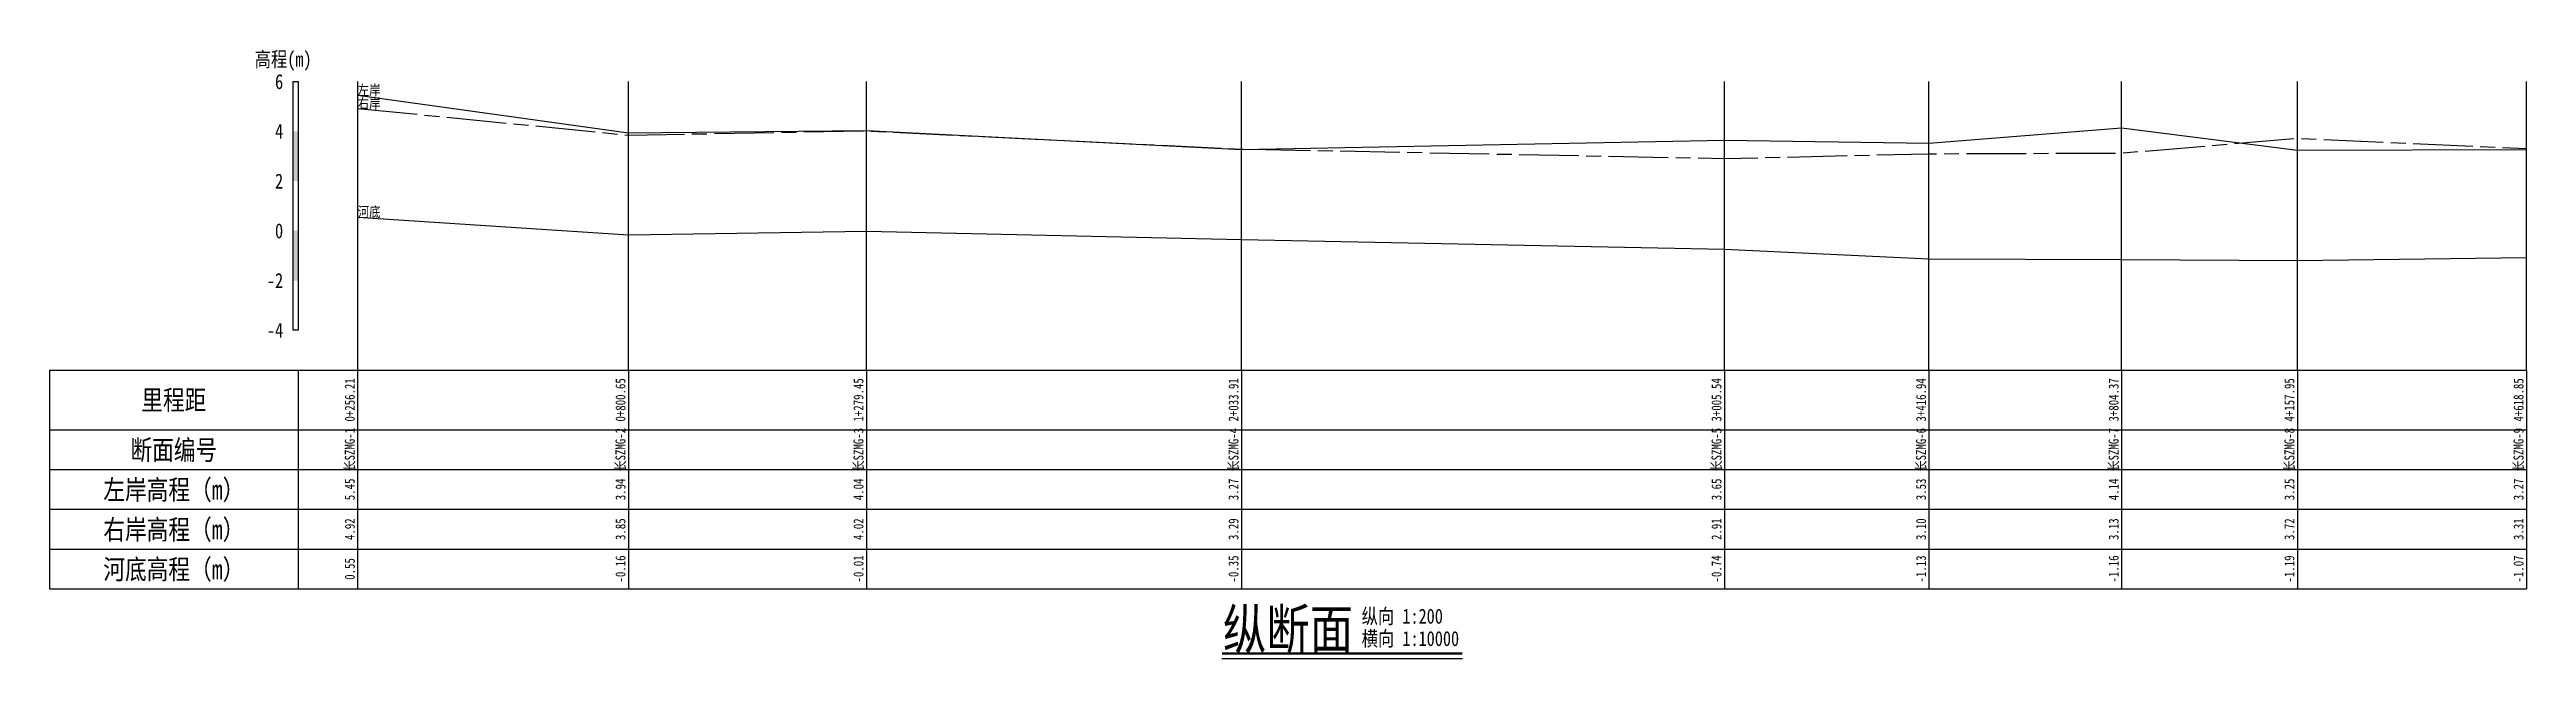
# Model space of a CAD drawing. Extents: x 529382 to 533977, y 3419784 to 3423811.
# Drawn here: x 533478.5 to 533976.8, y 3420261.6 to 3420384 of the extents above; entities that cross this region are included whole.
import ezdxf
from ezdxf.enums import TextEntityAlignment as Align

# ---------------------------------------------------------------- set-up
doc = ezdxf.new("R2010")
doc.units = 0
doc.header["$LTSCALE"] = 0.5
doc.linetypes.add('ACAD_ISO08W100', pattern=[36, 24, -3, 6, -3])
for name, color, linetype, lineweight in [('00右岸断面线', 5, 'ACAD_ISO08W100', 30), ('00左岸断面线', 6, 'CONTINUOUS', 30), ('00河底高程', 2, 'CONTINUOUS', 30)]:
    doc.layers.add(name, color=color, linetype=linetype, lineweight=lineweight)
for name, color, linetype in [('tab', 9, 'CONTINUOUS'), ('zh', 9, 'CONTINUOUS'), ('纵断面曲线名称', 7, 'CONTINUOUS'), ('高程标尺', 3, 'CONTINUOUS')]:
    doc.layers.add(name, color=color, linetype=linetype)
doc.styles.add('HZ', font='fangsong_GB2312.ttf', dxfattribs={"width": 0.8})

msp = doc.modelspace()

# ---------------------------------------------------------------- texts
at = {"layer": 'tab', "color": 3, "style": 'HZ', "width": 0.8}
for s, height, p in [('里程距', 3.999, (533503.51, 3420313.57)), ('断面编号', 3.999, (533503.51, 3420303.57)), ('左岸高程（m）', 3.999, (533503.51, 3420295.57)), ('右岸高程（m）', 3.999, (533503.51, 3420287.57)), ('河底高程（m）', 3.999, (533503.51, 3420279.57)), ('纵断面', 8, (533727.64, 3420267.57))]:
    msp.add_text(s, height=height, dxfattribs=at).set_placement(p, align=Align.MIDDLE)
for s, p in [('0+256.21', (533540.51, 3420313.57)), ('0+800.65', (533594.96, 3420313.57)), ('1+279.45', (533642.84, 3420313.57)), ('2+033.91', (533718.28, 3420313.57)), ('3+005.54', (533815.44, 3420313.57)), ('3+416.94', (533856.58, 3420313.57)), ('3+804.37', (533895.33, 3420313.57)), ('4+157.95', (533930.69, 3420313.57)), ('4+618.85', (533976.78, 3420313.57)), ('长SZMG-1', (533540.51, 3420303.57)), ('长SZMG-2', (533594.96, 3420303.57)), ('长SZMG-3', (533642.84, 3420303.57)), ('长SZMG-4', (533718.28, 3420303.57)), ('长SZMG-5', (533815.44, 3420303.57)), ('长SZMG-6', (533856.58, 3420303.57)), ('长SZMG-7', (533895.33, 3420303.57)), ('长SZMG-8', (533930.69, 3420303.57)), ('长SZMG-9', (533976.78, 3420303.57)), ('5.45', (533540.51, 3420295.57)), ('3.94', (533594.96, 3420295.57)), ('4.04', (533642.84, 3420295.57)), ('3.27', (533718.28, 3420295.57)), ('3.65', (533815.44, 3420295.57)), ('3.53', (533856.58, 3420295.57)), ('4.14', (533895.33, 3420295.57)), ('3.25', (533930.69, 3420295.57)), ('3.27', (533976.78, 3420295.57)), ('4.92', (533540.51, 3420287.57)), ('3.85', (533594.96, 3420287.57)), ('4.02', (533642.84, 3420287.57)), ('3.29', (533718.28, 3420287.57)), ('2.91', (533815.44, 3420287.57)), ('3.10', (533856.58, 3420287.57)), ('3.13', (533895.33, 3420287.57)), ('3.72', (533930.69, 3420287.57)), ('3.31', (533976.78, 3420287.57)), ('0.55', (533540.51, 3420279.57)), ('-0.16', (533594.96, 3420279.57)), ('-0.01', (533642.84, 3420279.57)), ('-0.35', (533718.28, 3420279.57)), ('-0.74', (533815.44, 3420279.57)), ('-1.13', (533856.58, 3420279.57)), ('-1.16', (533895.33, 3420279.57)), ('-1.19', (533930.69, 3420279.57)), ('-1.07', (533976.78, 3420279.57))]:
    msp.add_text(s, height=2, rotation=90, dxfattribs=at).set_placement(p, align=Align.BOTTOM_CENTER)
for s, p in [('纵向 1:200', (533742.46, 3420268.57)), ('横向 1:10000', (533742.46, 3420264.07))]:
    msp.add_text(s, height=3, dxfattribs=at).set_placement(p)
at = {"layer": '纵断面曲线名称', "color": 2, "style": 'HZ', "width": 0.8}
msp.add_text('左岸', height=2.1, dxfattribs=at).set_placement((533540.51, 3420374.82))
at = {"layer": '纵断面曲线名称', "color": 3, "style": 'HZ', "width": 0.8}
msp.add_text('右岸', height=2.1, dxfattribs=at).set_placement((533540.51, 3420372.17))
at = {"layer": '纵断面曲线名称', "color": 4, "style": 'HZ', "width": 0.8}
msp.add_text('河底', height=2.1, dxfattribs=at).set_placement((533540.51, 3420350.32))
at = {"layer": '高程标尺', "style": 'HZ', "width": 0.8}
msp.add_text('高程(m)', height=3, dxfattribs=at).set_placement((533525.51, 3420380.57), align=Align.CENTER)
for s, p in [('6', (533525.51, 3420377.57)), ('4', (533525.51, 3420367.57)), ('2', (533525.51, 3420357.57)), ('0', (533525.51, 3420347.57)), ('-2', (533525.51, 3420337.57)), ('-4', (533525.51, 3420327.57))]:
    msp.add_text(s, height=3, dxfattribs=at).set_placement(p, align=Align.MIDDLE_RIGHT)

# ---------------------------------------------------------------- linework, layer by layer
at = {"layer": '00右岸断面线', "flags": 128}
msp.add_lwpolyline([(533540.51, 3420372.17), (533594.96, 3420366.82), (533642.84, 3420367.67), (533718.28, 3420364.02), (533815.44, 3420362.12), (533856.58, 3420363.07), (533895.33, 3420363.22), (533930.69, 3420366.17), (533976.78, 3420364.12)], dxfattribs=at)
at = {"layer": '00左岸断面线', "flags": 128}
msp.add_lwpolyline([(533540.51, 3420374.82), (533594.96, 3420367.27), (533642.84, 3420367.77), (533718.28, 3420363.92), (533815.44, 3420365.82), (533856.58, 3420365.22), (533895.33, 3420368.27), (533930.69, 3420363.82), (533976.78, 3420363.92)], dxfattribs=at)
at = {"layer": '00河底高程', "flags": 128}
msp.add_lwpolyline([(533540.51, 3420350.32), (533594.96, 3420346.77), (533642.84, 3420347.52), (533718.28, 3420345.82), (533815.44, 3420343.87), (533856.58, 3420341.92), (533895.33, 3420341.77), (533930.69, 3420341.62), (533976.78, 3420342.22)], dxfattribs=at)
at = {"layer": 'tab'}
for p, q in [((533478.51, 3420319.57), (533976.78, 3420319.57)), ((533478.51, 3420319.57), (533478.51, 3420275.57)), ((533528.51, 3420319.57), (533528.51, 3420275.57)), ((533540.51, 3420275.57), (533540.51, 3420319.57)), ((533594.96, 3420319.57), (533594.96, 3420275.57)), ((533642.84, 3420319.57), (533642.84, 3420275.57)), ((533718.28, 3420319.57), (533718.28, 3420275.57)), ((533815.44, 3420319.57), (533815.44, 3420275.57)), ((533856.58, 3420319.57), (533856.58, 3420275.57)), ((533895.33, 3420319.57), (533895.33, 3420275.57)), ((533930.69, 3420319.57), (533930.69, 3420275.57)), ((533976.78, 3420319.57), (533976.78, 3420275.57)), ((533478.51, 3420307.57), (533976.78, 3420307.57)), ((533478.51, 3420299.57), (533976.78, 3420299.57)), ((533478.51, 3420291.57), (533976.78, 3420291.57)), ((533478.51, 3420283.57), (533976.78, 3420283.57)), ((533478.51, 3420275.57), (533976.78, 3420275.57))]:
    msp.add_line(p, q, dxfattribs=at)
at = {"layer": 'tab', "color": 9, "const_width": 0.5, "flags": 128}
msp.add_lwpolyline([(533714.36, 3420262.57), (533762.73, 3420262.57)], dxfattribs=at)
at = {"layer": 'tab', "color": 9, "flags": 128}
msp.add_lwpolyline([(533714.36, 3420261.57), (533762.73, 3420261.57)], dxfattribs=at)
at = {"layer": 'zh', "color": 6}
for p, q in [((533540.51, 3420319.57), (533540.51, 3420377.57)), ((533594.96, 3420319.57), (533594.96, 3420377.57)), ((533642.84, 3420319.57), (533642.84, 3420377.57)), ((533718.28, 3420319.57), (533718.28, 3420377.57)), ((533815.44, 3420319.57), (533815.44, 3420377.57)), ((533856.58, 3420319.57), (533856.58, 3420377.57)), ((533895.33, 3420319.57), (533895.33, 3420377.57)), ((533930.69, 3420319.57), (533930.69, 3420377.57)), ((533976.78, 3420319.57), (533976.78, 3420377.57))]:
    msp.add_line(p, q, dxfattribs=at)
at = {"layer": '高程标尺', "flags": 128}
msp.add_lwpolyline([(533527.51, 3420327.57), (533527.51, 3420377.57), (533528.51, 3420377.57), (533528.51, 3420327.57)], close=True, dxfattribs=at)
at = {"layer": '高程标尺'}
for points in [[(533527.51, 3420357.57), (533528.51, 3420357.57), (533527.51, 3420367.57), (533528.51, 3420367.57)], [(533527.51, 3420337.57), (533528.51, 3420337.57), (533527.51, 3420347.57), (533528.51, 3420347.57)]]:
    msp.add_solid(points, dxfattribs=at)

msp.set_redraw_order([(e.dxf.handle, doc.entitydb.next_handle()) for e in msp.query("TEXT MTEXT ATTDEF DIMENSION ARC_DIMENSION")])  # texts and dimensions are drawn at this point

doc.saveas('drawing.dxf')
